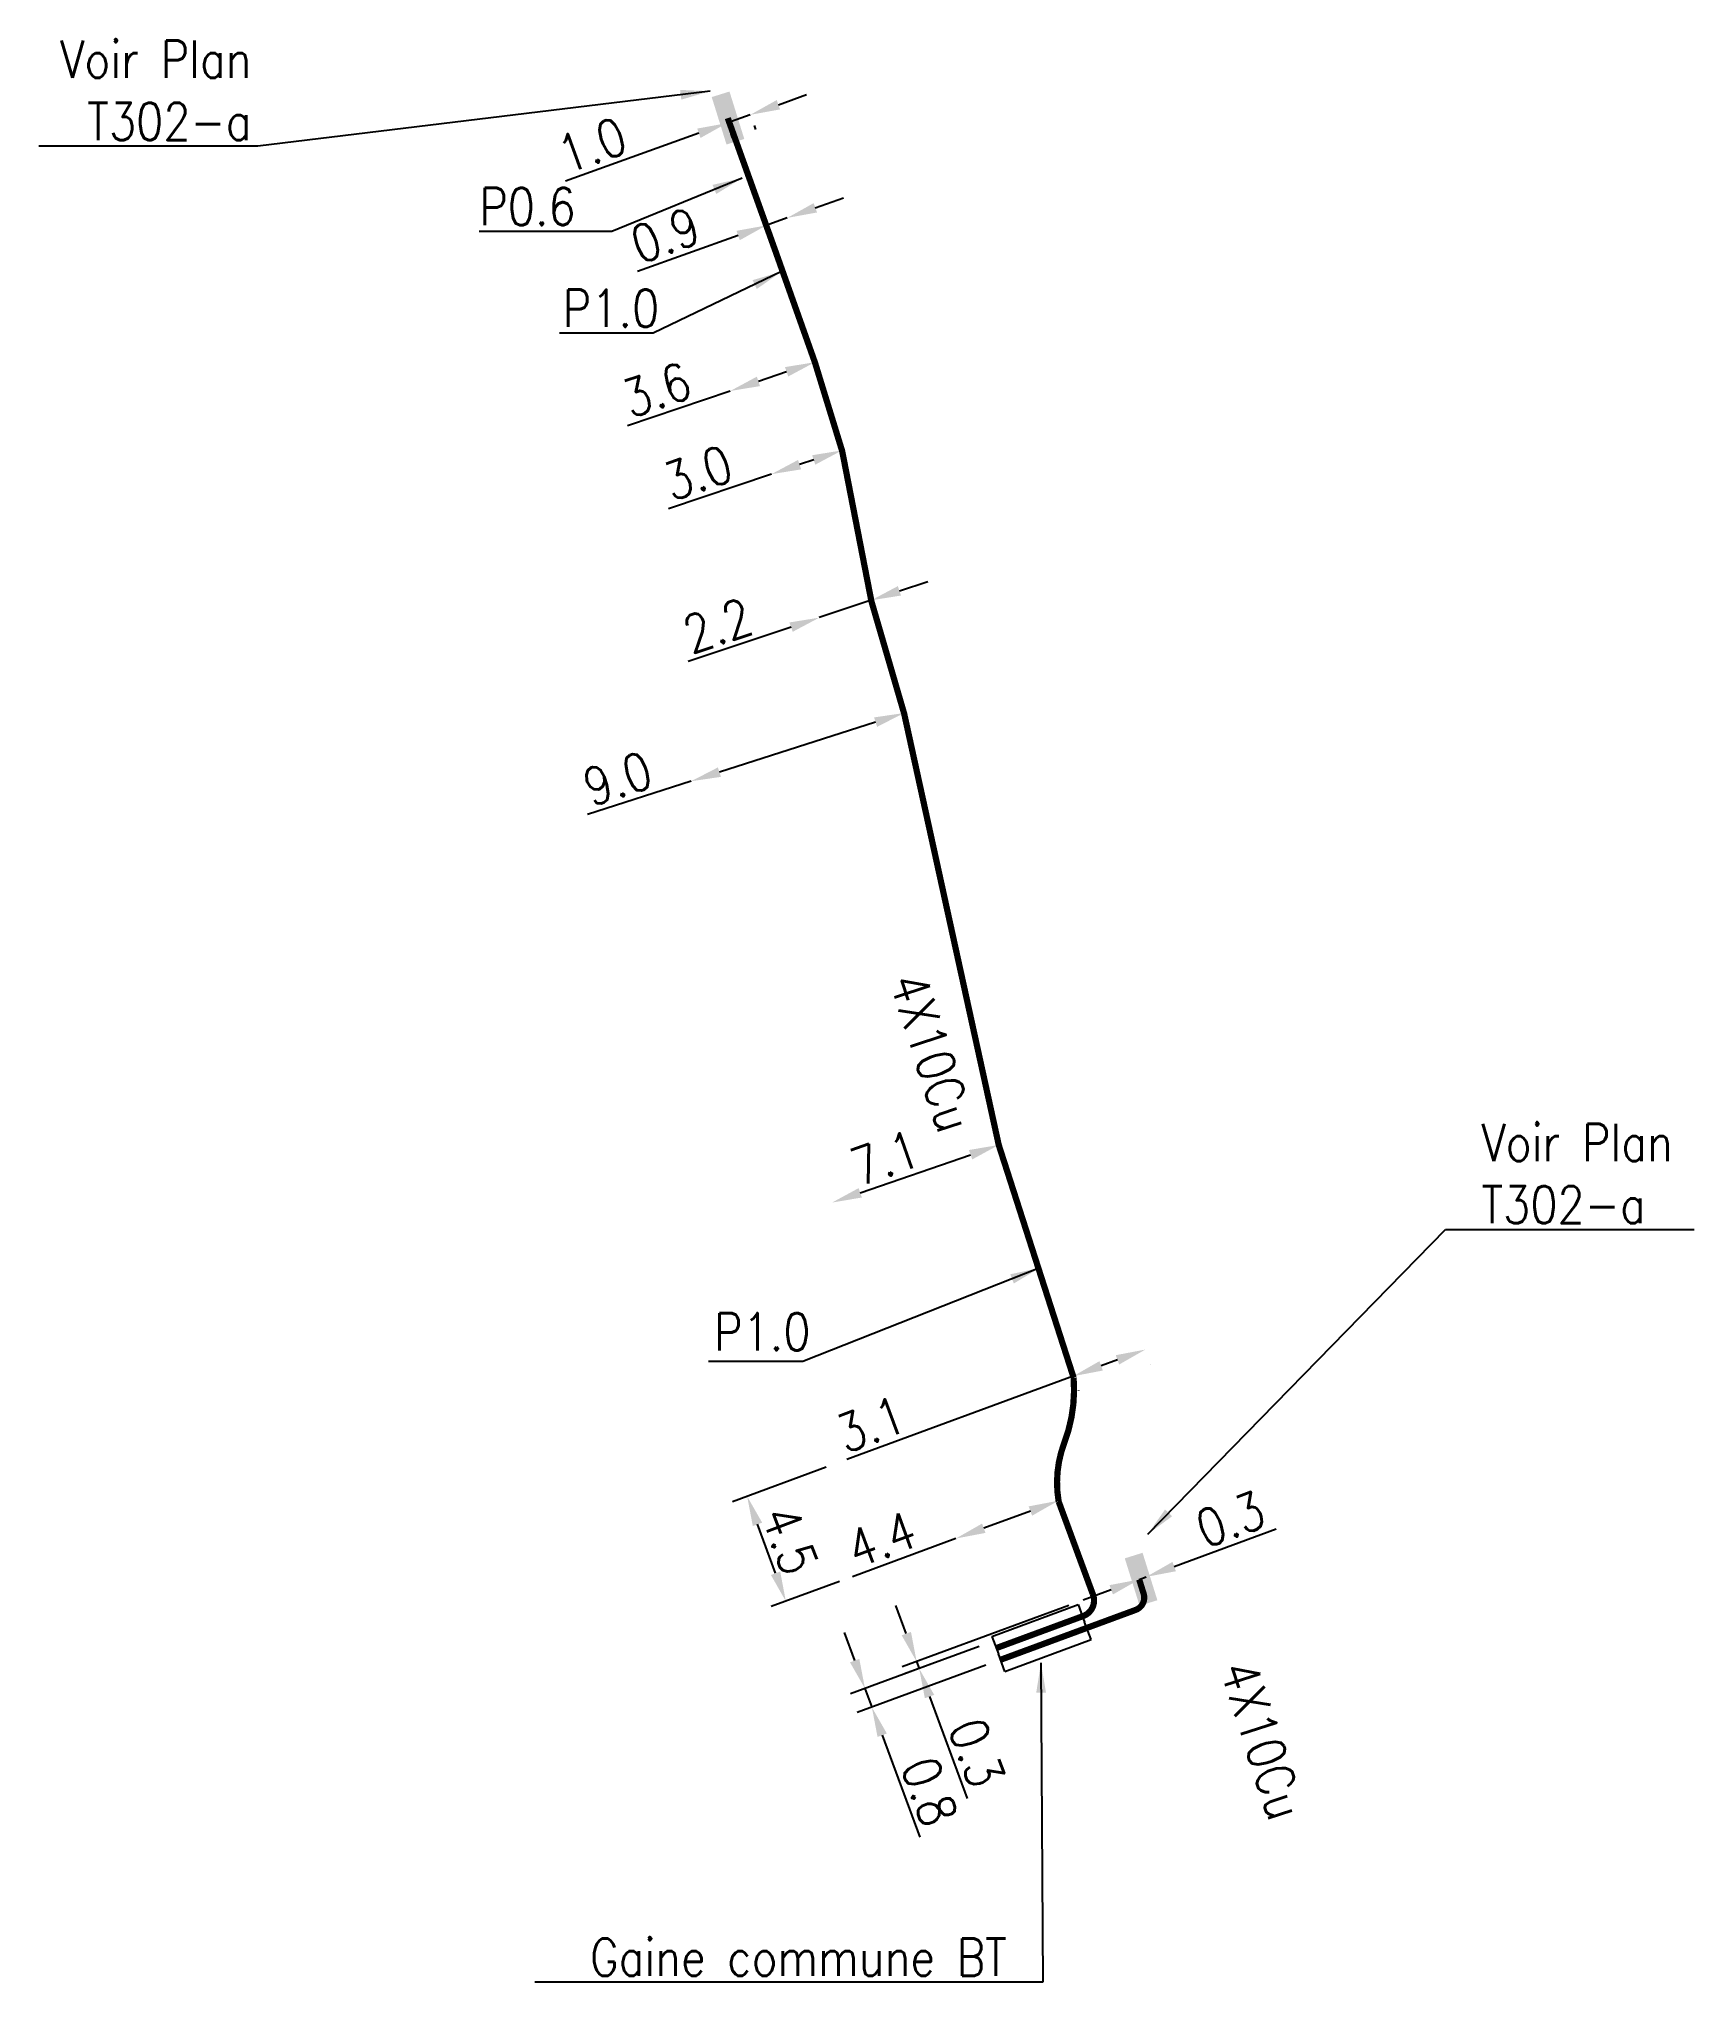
# Model space of a CAD drawing. Header units: millimetres. Extents: x 81122 to 82000, y 143040 to 144000.
# Drawn here: x 81379.2 to 81445.9, y 143039.8 to 143118 of the extents above; entities that cross this region are included whole.
import ezdxf
from ezdxf.enums import TextEntityAlignment as Align

# ---------------------------------------------------------------- set-up
doc = ezdxf.new("R2010")
doc.units = ezdxf.units.MM
doc.header["$PDMODE"] = 34
doc.linetypes.add('E_ST_Cu', pattern=[2000, 1000, 1000])
doc.layers.get('0').update_dxf_attribs({"linetype": 'CONTINUOUS'})
doc.layers.get('DEFPOINTS').update_dxf_attribs({"linetype": 'CONTINUOUS'})
for name, color, linetype in [('E_100', 3, 'CONTINUOUS'), ('E_300', 7, 'CONTINUOUS'), ('E_400', 7, 'CONTINUOUS')]:
    doc.layers.add(name, color=color, linetype=linetype)
doc.styles.add('M_ROMANS', font='ROMANS.shx', dxfattribs={"width": 0.75})
doc.styles.get("Standard").update_dxf_attribs({"font": 'romans.shx', "width": 0.85})
doc.dimstyles.get("Standard").update_dxf_attribs({"dimtxt": 1.5, "dimasz": 1.2, "dimexe": 0.625, "dimexo": 0.625, "dimgap": 0.25, "dimtad": 1, "dimdec": 1, "dimzin": 0, "dimdsep": 46, "dimtxsty": 'Standard', "dimcen": -0.5, "dimadec": 0, "dimazin": 0, "dimtfac": 1, "dimtdec": 1, "dimtmove": 0, "dimatfit": 3, "dimfxl": 0, "dimtolj": 1, "dimtzin": 0, "dimarcsym": 0})

msp = doc.modelspace()

# ---------------------------------------------------------------- texts
at = {"layer": 'E_100', "linetype": 'Continuous', "width": 0.85}
for p in [(81402.254, 143107.15), (81408.342, 143065.954)]:
    msp.add_text('P1.0', height=1.5, dxfattribs=at).set_placement(p, align=Align.MIDDLE)
for p in [(81415.169, 143077.199), (81428.473, 143049.516)]:
    msp.add_text('4X10Cu', height=1.5, rotation=288.03695, dxfattribs=at).set_placement(p, align=Align.MIDDLE)
at = {"layer": 'E_100', "linetype": 'Continuous', "char_height": 1.5}
for s, insert, attachment_point in [('\\A1;Voir Plan\\PT302-a', (81387.785, 143113.922), 9), ('\\A1;P0.6', (81400.833, 143110.491), 9), ('\\A1;Voir Plan\\PT302-a', (81437.293, 143070.32), 7), ('\\A1;Gaine commune BT', (81418.188, 143040.026), 9)]:
    msp.add_mtext(s, dxfattribs=dict(at, insert=insert, attachment_point=attachment_point))

# ---------------------------------------------------------------- blocks, each defined once
blk = doc.blocks.new('*D2')
at = {"layer": 'DEFPOINTS', "color": 0, "linetype": 'Continuous', "transparency": 16777216}
for p in [(81408.503, 143110.484), (81408.503, 143110.484), (81409.35, 143110.788)]:
    blk.add_point(p, dxfattribs=at)
at = {"layer": 'E_100', "color": 0, "linetype": 'Continuous', "lineweight": -2, "transparency": 16777216}
for p, q in [((81410.479, 143111.193), (81411.609, 143111.598)), ((81409.35, 143110.788), (81408.503, 143110.484)), ((81407.373, 143110.079), (81403.315, 143108.624))]:
    blk.add_line(p, q, dxfattribs=at)
at = {"layer": 'E_100', "color": 0, "linetype": 'Continuous', "transparency": 16777216}
for points in [[(81410.412, 143111.382), (81410.547, 143111.005), (81409.35, 143110.788)], [(81407.306, 143110.268), (81407.441, 143109.891), (81408.503, 143110.484)]]:
    blk.add_solid(points, dxfattribs=at)
at = {"layer": 'E_100', "color": 0, "linetype": 'Continuous', "transparency": 16777216, "insert": (81404.442, 143110.09), "char_height": 1.5, "attachment_point": 5, "rotation": 19.72978}
blk.add_mtext('\\A1;0.9', dxfattribs=at)
blk = doc.blocks.new('*D3')
at = {"layer": 'DEFPOINTS', "color": 0, "linetype": 'Continuous', "transparency": 16777216}
for p in [(81410.46, 143104.979), (81407.052, 143103.82), (81407.052, 143103.82)]:
    blk.add_point(p, dxfattribs=at)
at = {"layer": 'E_100', "color": 0, "linetype": 'Continuous', "lineweight": -2, "transparency": 16777216}
for p, q in [((81409.324, 143104.593), (81408.188, 143104.206)), ((81407.052, 143103.82), (81402.913, 143102.412))]:
    blk.add_line(p, q, dxfattribs=at)
at = {"layer": 'E_100', "color": 0, "linetype": 'Continuous', "transparency": 16777216}
for points in [[(81409.259, 143104.782), (81409.388, 143104.404), (81410.46, 143104.979)], [(81408.123, 143104.396), (81408.252, 143104.017), (81407.052, 143103.82)]]:
    blk.add_solid(points, dxfattribs=at)
at = {"layer": 'E_100', "color": 0, "linetype": 'Continuous', "transparency": 16777216, "insert": (81404.092, 143103.87), "char_height": 1.5, "attachment_point": 5, "rotation": 18.7861}
blk.add_mtext('\\A1;3.6', dxfattribs=at)
blk = doc.blocks.new('*D4')
at = {"layer": 'DEFPOINTS', "color": 0, "linetype": 'Continuous', "transparency": 16777216}
for p in [(81411.552, 143101.429), (81408.709, 143100.472), (81408.709, 143100.472)]:
    blk.add_point(p, dxfattribs=at)
at = {"layer": 'E_100', "color": 0, "linetype": 'Continuous', "lineweight": -2, "transparency": 16777216}
for p, q in [((81410.415, 143101.046), (81409.846, 143100.855)), ((81408.709, 143100.472), (81404.566, 143099.077))]:
    blk.add_line(p, q, dxfattribs=at)
at = {"layer": 'E_100', "color": 0, "linetype": 'Continuous', "transparency": 16777216}
for points in [[(81409.782, 143101.044), (81409.91, 143100.665), (81408.709, 143100.472)], [(81410.351, 143101.235), (81410.478, 143100.856), (81411.552, 143101.429)]]:
    blk.add_solid(points, dxfattribs=at)
at = {"layer": 'E_100', "color": 0, "linetype": 'Continuous', "transparency": 16777216, "insert": (81405.75, 143100.531), "char_height": 1.5, "attachment_point": 5, "rotation": 18.60001}
blk.add_mtext('\\A1;3.0', dxfattribs=at)
blk = doc.blocks.new('*D5')
at = {"layer": 'DEFPOINTS', "color": 0, "linetype": 'Continuous', "transparency": 16777216}
for p in [(81412.725, 143095.395), (81412.725, 143095.395), (81410.639, 143094.697)]:
    blk.add_point(p, dxfattribs=at)
at = {"layer": 'E_100', "color": 0, "linetype": 'Continuous', "lineweight": -2, "transparency": 16777216}
for p, q in [((81413.863, 143095.776), (81415.001, 143096.157)), ((81412.725, 143095.395), (81410.639, 143094.697)), ((81409.501, 143094.316), (81405.356, 143092.927))]:
    blk.add_line(p, q, dxfattribs=at)
at = {"layer": 'E_100', "color": 0, "linetype": 'Continuous', "transparency": 16777216}
for points in [[(81413.8, 143095.966), (81413.927, 143095.587), (81412.725, 143095.395)], [(81409.438, 143094.505), (81409.565, 143094.126), (81410.639, 143094.697)]]:
    blk.add_solid(points, dxfattribs=at)
at = {"layer": 'E_100', "color": 0, "linetype": 'Continuous', "transparency": 16777216, "insert": (81406.542, 143094.379), "char_height": 1.5, "attachment_point": 5, "rotation": 18.51562}
blk.add_mtext('\\A1;2.2', dxfattribs=at)
blk = doc.blocks.new('*D6')
at = {"layer": 'DEFPOINTS', "color": 0, "linetype": 'Continuous', "transparency": 16777216}
for p in [(81414.048, 143090.858), (81414.048, 143090.858), (81405.477, 143088.113)]:
    blk.add_point(p, dxfattribs=at)
at = {"layer": 'E_100', "color": 0, "linetype": 'Continuous', "lineweight": -2, "transparency": 16777216}
for p, q in [((81412.905, 143090.492), (81406.619, 143088.479)), ((81405.477, 143088.113), (81401.313, 143086.779))]:
    blk.add_line(p, q, dxfattribs=at)
at = {"layer": 'E_100', "color": 0, "linetype": 'Continuous', "transparency": 16777216}
for points in [[(81412.844, 143090.682), (81412.966, 143090.301), (81414.048, 143090.858)], [(81406.558, 143088.669), (81406.68, 143088.288), (81405.477, 143088.113)]]:
    blk.add_solid(points, dxfattribs=at)
at = {"layer": 'E_100', "color": 0, "linetype": 'Continuous', "transparency": 16777216, "insert": (81402.519, 143088.215), "char_height": 1.5, "attachment_point": 5, "rotation": 17.75769}
blk.add_mtext('\\A1;9.0', dxfattribs=at)
blk = doc.blocks.new('*D7')
at = {"layer": 'DEFPOINTS', "color": 0, "linetype": 'Continuous', "transparency": 16777216}
for p in [(81417.862, 143073.472), (81417.862, 143073.472), (81411.152, 143071.154)]:
    blk.add_point(p, dxfattribs=at)
at = {"layer": 'E_100', "color": 0, "linetype": 'Continuous', "lineweight": -2, "transparency": 16777216}
blk.add_line((81412.286, 143071.546), (81416.728, 143073.08), dxfattribs=at)
at = {"layer": 'E_100', "color": 0, "linetype": 'Continuous', "transparency": 16777216}
for points in [[(81416.663, 143073.27), (81416.794, 143072.891), (81417.862, 143073.472)], [(81412.221, 143071.735), (81412.352, 143071.357), (81411.152, 143071.154)]]:
    blk.add_solid(points, dxfattribs=at)
at = {"layer": 'E_100', "color": 0, "linetype": 'Continuous', "transparency": 16777216, "insert": (81413.286, 143072.949), "char_height": 1.5, "attachment_point": 5, "rotation": 19.05859}
blk.add_mtext('\\A1;7.1', dxfattribs=at)
blk = doc.blocks.new('*D8')
at = {"layer": 'DEFPOINTS', "color": 0, "linetype": 'Continuous', "transparency": 16777216}
for p in [(81423.765, 143065.241), (81423.766, 143065.238), (81420.856, 143064.169)]:
    blk.add_point(p, dxfattribs=at)
at = {"layer": 'E_100', "color": 0, "linetype": 'Continuous', "lineweight": -2, "transparency": 16777216}
for p, q in [((81420.857, 143064.166), (81411.742, 143060.807)), ((81422.64, 143064.823), (81421.983, 143064.581)), ((81423.981, 143064.655), (81423.982, 143064.652)), ((81421.072, 143063.583), (81421.073, 143063.58))]:
    blk.add_line(p, q, dxfattribs=at)
at = {"layer": 'E_100', "color": 0, "linetype": 'Continuous', "transparency": 16777216}
for points in [[(81422.571, 143065.011), (81422.709, 143064.635), (81423.766, 143065.238)], [(81421.914, 143064.769), (81422.052, 143064.393), (81420.857, 143064.166)]]:
    blk.add_solid(points, dxfattribs=at)
at = {"layer": 'E_100', "color": 0, "linetype": 'Continuous', "transparency": 16777216, "insert": (81412.714, 143062.231), "char_height": 1.5, "attachment_point": 5, "rotation": 20.22952}
blk.add_mtext('\\A1;3.1', dxfattribs=at)
blk = doc.blocks.new('*D9')
at = {"layer": 'DEFPOINTS', "color": 0, "linetype": 'Continuous', "transparency": 16777216}
for p in [(81420.262, 143059.153), (81416.133, 143057.63), (81416.133, 143057.63)]:
    blk.add_point(p, dxfattribs=at)
at = {"layer": 'E_100', "color": 0, "linetype": 'Continuous', "lineweight": -2, "transparency": 16777216}
for p, q in [((81419.136, 143058.737), (81417.259, 143058.045)), ((81416.133, 143057.63), (81411.975, 143056.096))]:
    blk.add_line(p, q, dxfattribs=at)
at = {"layer": 'E_100', "color": 0, "linetype": 'Continuous', "transparency": 16777216}
for points in [[(81419.066, 143058.925), (81419.205, 143058.55), (81420.262, 143059.153)], [(81417.19, 143058.233), (81417.328, 143057.858), (81416.133, 143057.63)]]:
    blk.add_solid(points, dxfattribs=at)
at = {"layer": 'E_100', "color": 0, "linetype": 'Continuous', "transparency": 16777216, "insert": (81413.145, 143057.594), "char_height": 1.5, "attachment_point": 5, "rotation": 20.24634}
blk.add_mtext('\\A1;4.4', dxfattribs=at)
blk = doc.blocks.new('*D10')
at = {"layer": 'DEFPOINTS', "color": 0, "linetype": 'Continuous', "transparency": 16777216}
for p in [(81411.508, 143060.72), (81407.735, 143059.329), (81412.032, 143056.117)]:
    blk.add_point(p, dxfattribs=at)
at = {"layer": 'E_100', "color": 0, "linetype": 'Continuous', "lineweight": -2, "transparency": 16777216}
for p, q in [((81410.922, 143060.504), (81407.149, 143059.113)), ((81408.877, 143056.233), (81408.151, 143058.203)), ((81411.446, 143055.901), (81408.706, 143054.891))]:
    blk.add_line(p, q, dxfattribs=at)
at = {"layer": 'E_100', "color": 0, "linetype": 'Continuous', "transparency": 16777216}
for points in [[(81408.338, 143058.272), (81407.963, 143058.134), (81407.735, 143059.329)], [(81409.065, 143056.302), (81408.69, 143056.164), (81409.293, 143055.107)]]:
    blk.add_solid(points, dxfattribs=at)
at = {"layer": 'E_100', "color": 0, "linetype": 'Continuous', "transparency": 16777216, "insert": (81409.452, 143057.564), "char_height": 1.5, "attachment_point": 5, "rotation": 290.24634}
blk.add_mtext('\\A1;4.5', dxfattribs=at)
blk = doc.blocks.new('*D11')
at = {"layer": 'DEFPOINTS', "color": 0, "linetype": 'Continuous', "transparency": 16777216}
for p in [(81415.749, 143052.799), (81417.933, 143052.751), (81412.478, 143051.592)]:
    blk.add_point(p, dxfattribs=at)
at = {"layer": 'E_100', "color": 0, "linetype": 'Continuous', "lineweight": -2, "transparency": 16777216}
for p, q in [((81412.063, 143052.718), (81411.648, 143053.844)), ((81415.163, 143052.582), (81411.892, 143051.376)), ((81417.346, 143052.535), (81412.169, 143050.625)), ((81412.478, 143051.592), (81412.755, 143050.841)), ((81413.17, 143049.716), (81414.683, 143045.614))]:
    blk.add_line(p, q, dxfattribs=at)
at = {"layer": 'E_100', "color": 0, "linetype": 'Continuous', "transparency": 16777216}
for points in [[(81412.25, 143052.787), (81411.875, 143052.649), (81412.478, 143051.592)], [(81413.358, 143049.785), (81412.983, 143049.646), (81412.755, 143050.841)]]:
    blk.add_solid(points, dxfattribs=at)
at = {"layer": 'E_100', "color": 0, "linetype": 'Continuous', "transparency": 16777216, "insert": (81415.072, 143047.448), "char_height": 1.5, "attachment_point": 5, "rotation": 290.24634}
blk.add_mtext('\\A1;0.8', dxfattribs=at)
blk = doc.blocks.new('*D12')
at = {"layer": 'DEFPOINTS', "color": 0, "linetype": 'Continuous', "transparency": 16777216}
for p in [(81407.805, 143115.097), (81406.863, 143114.759), (81406.92, 143114.6)]:
    blk.add_point(p, dxfattribs=at)
at = {"layer": 'E_100', "color": 0, "linetype": 'Continuous', "lineweight": -2, "transparency": 16777216}
for p, q in [((81408.991, 143115.343), (81410.121, 143115.748)), ((81407.862, 143114.937), (81406.92, 143114.6)), ((81405.791, 143114.195), (81400.42, 143112.268)), ((81407.074, 143114.171), (81407.131, 143114.012)), ((81408.015, 143114.509), (81408.073, 143114.349))]:
    blk.add_line(p, q, dxfattribs=at)
at = {"layer": 'E_100', "color": 0, "linetype": 'Continuous', "transparency": 16777216}
for points in [[(81408.924, 143115.531), (81409.059, 143115.154), (81407.862, 143114.937)], [(81405.723, 143114.383), (81405.858, 143114.006), (81406.92, 143114.6)]]:
    blk.add_solid(points, dxfattribs=at)
at = {"layer": 'E_100', "color": 0, "linetype": 'Continuous', "transparency": 16777216, "insert": (81401.489, 143113.714), "char_height": 1.5, "attachment_point": 5, "rotation": 19.72978}
blk.add_mtext('\\A1;1.0', dxfattribs=at)
blk = doc.blocks.new('*D13')
at = {"layer": 'DEFPOINTS', "color": 0, "linetype": 'Continuous', "transparency": 16777216}
for p in [(81423.516, 143055.983), (81423.798, 143056.087), (81423.798, 143056.087)]:
    blk.add_point(p, dxfattribs=at)
at = {"layer": 'E_100', "color": 0, "linetype": 'Continuous', "lineweight": -2, "transparency": 16777216}
for p, q in [((81424.924, 143056.502), (81429.025, 143058.015)), ((81422.39, 143055.568), (81421.264, 143055.153)), ((81423.516, 143055.983), (81423.798, 143056.087))]:
    blk.add_line(p, q, dxfattribs=at)
at = {"layer": 'E_100', "color": 0, "linetype": 'Continuous', "transparency": 16777216}
for points in [[(81424.854, 143056.69), (81424.993, 143056.315), (81423.798, 143056.087)], [(81422.321, 143055.755), (81422.459, 143055.38), (81423.516, 143055.983)]]:
    blk.add_solid(points, dxfattribs=at)
at = {"layer": 'E_100', "color": 0, "linetype": 'Continuous', "transparency": 16777216, "insert": (81427.191, 143058.405), "char_height": 1.5, "attachment_point": 5, "rotation": 20.24634}
blk.add_mtext('\\A1;0.3', dxfattribs=at)
blk = doc.blocks.new('*D14')
at = {"layer": 'DEFPOINTS', "color": 0, "linetype": 'Continuous', "transparency": 16777216}
for p in [(81421.264, 143055.153), (81417.656, 143053.502), (81414.66, 143052.397)]:
    blk.add_point(p, dxfattribs=at)
at = {"layer": 'E_300', "color": 0, "linetype": 'Continuous', "lineweight": -2, "transparency": 16777216}
for p, q in [((81414.141, 143053.804), (81413.726, 143054.93)), ((81420.678, 143054.936), (81413.97, 143052.462)), ((81417.07, 143053.286), (81414.074, 143052.181)), ((81414.557, 143052.678), (81414.66, 143052.397)), ((81415.076, 143051.271), (81416.588, 143047.17))]:
    blk.add_line(p, q, dxfattribs=at)
at = {"layer": 'E_300', "color": 0, "linetype": 'Continuous', "transparency": 16777216}
for points in [[(81414.329, 143053.874), (81413.954, 143053.735), (81414.557, 143052.678)], [(81415.263, 143051.34), (81414.888, 143051.202), (81414.66, 143052.397)]]:
    blk.add_solid(points, dxfattribs=at)
at = {"layer": 'E_300', "color": 0, "linetype": 'Continuous', "transparency": 16777216, "insert": (81416.978, 143049.004), "char_height": 1.5, "attachment_point": 5, "rotation": 290.24634}
blk.add_mtext('\\A1;0.3', dxfattribs=at)
blk = doc.blocks.new('E_300_02')
at = {"color": 0, "linetype": 'Continuous'}
blk.add_solid([(-1, 0.75), (-1, 0), (1, 0.75), (1, 0)], dxfattribs=at)
at = {"color": 0, "linetype": 'Continuous', "style": 'M_ROMANS', "width": 0.75, "flags": 3}
for tag, p in [('DEF_LEG', (0, -4.25)), ('DEF_COUP', (0, -6.75)), ('DEF_TYPE', (0, -9.25))]:
    blk.add_attdef(tag, text='', height=1.2, dxfattribs=at).set_placement(p, align=Align.MIDDLE)

# ---------------------------------------------------------------- dimensions: what is measured, and where the dimension line sits
at = {"layer": 'E_100', "linetype": 'Continuous'}
for base, p1, p2, angle, picture, middle, dimtype in [((81406.92, 143114.6), (81407.805, 143115.097), (81406.863, 143114.759), 199.72978, '*D12', (81401.827, 143112.773), 161), ((81408.503, 143110.484), (81409.35, 143110.788), (81408.503, 143110.484), 199.72978, '*D2', (81404.779, 143109.149), 161), ((81407.052, 143103.82), (81410.46, 143104.979), (81407.052, 143103.82), 198.7861, '*D3', (81404.414, 143102.923), 161), ((81408.709, 143100.472), (81411.552, 143101.429), (81408.709, 143100.472), 198.60001, '*D4', (81406.068, 143099.583), 161), ((81412.725, 143095.395), (81410.639, 143094.697), (81412.725, 143095.395), 18.51562, '*D5', (81406.86, 143093.431), 161), ((81414.048, 143090.858), (81405.477, 143088.113), (81414.048, 143090.858), 17.75769, '*D6', (81402.824, 143087.263), 161), ((81417.862, 143073.472), (81411.152, 143071.154), (81417.862, 143073.472), 19.05859, '*D7', (81413.613, 143072.004), 161), ((81423.766, 143065.238), (81420.856, 143064.169), (81423.765, 143065.241), 20.22952, '*D8', (81413.059, 143061.293), 161), ((81407.735, 143059.329), (81412.032, 143056.117), (81411.508, 143060.72), 110.24634, '*D10', (81408.514, 143057.218), 160), ((81423.798, 143056.087), (81423.516, 143055.983), (81423.798, 143056.087), 20.24634, '*D13', (81427.537, 143057.466), 161), ((81416.133, 143057.63), (81420.262, 143059.153), (81416.133, 143057.63), 200.24634, '*D9', (81413.491, 143056.656), 161), ((81412.478, 143051.592), (81417.933, 143052.751), (81415.749, 143052.799), 110.24634, '*D11', (81414.134, 143047.102), 160)]:
    dim = msp.add_linear_dim(base=base, p1=p1, p2=p2, angle=angle, dimstyle='Standard', dxfattribs=at)
    dim.commit()
    dim.dimension.update_dxf_attribs({"geometry": picture, "text_midpoint": middle, "dimtype": dimtype})
at = {"layer": 'E_300', "linetype": 'Continuous'}
dim = msp.add_linear_dim(base=(81414.66, 143052.397), p1=(81421.264, 143055.153), p2=(81417.656, 143053.502), angle=110.24634, dimstyle='Standard', dxfattribs=at)
dim.commit()
dim.dimension.update_dxf_attribs({"geometry": '*D14', "text_midpoint": (81416.04, 143048.658), "dimtype": 160})

# ---------------------------------------------------------------- linework, layer by layer
at = {"layer": 'E_100', "linetype": 'E_ST_Cu', "const_width": 0.25, "flags": 128}
for points in [[(81417.76, 143053.22), (81421.231, 143054.501, 0.441795), (81421.646, 143055.4), (81420.274, 143059.119, -0.133865), (81420.501, 143061.484, 0.110379), (81420.876, 143064.107), (81417.862, 143073.472), (81414.055, 143090.835), (81412.735, 143095.363), (81411.561, 143101.398), (81410.461, 143104.976), (81408.892, 143109.397), (81406.954, 143114.803)], [(81417.933, 143052.751), (81423.375, 143054.759, 0.396197), (81423.695, 143055.409), (81423.516, 143055.983)]]:
    msp.add_lwpolyline(points, format="xyb", dxfattribs=at)
at = {"layer": 'E_400', "color": 7, "linetype": 'CONTINUOUS'}
for p, q in [((81417.587, 143053.69), (81421.058, 143054.97)), ((81421.058, 143054.97), (81421.318, 143054.266)), ((81421.577, 143053.563), (81421.318, 143054.266)), ((81417.587, 143053.69), (81417.846, 143052.986)), ((81418.106, 143052.282), (81421.577, 143053.563)), ((81418.106, 143052.282), (81417.846, 143052.986))]:
    msp.add_line(p, q, dxfattribs=at)

# ---------------------------------------------------------------- block references
at = {"layer": 'E_300', "rotation": 287.3162054111154}
for p in [(81406.606, 143114.696), (81423.234, 143055.879)]:
    msp.add_blockref('E_300_02', p, dxfattribs=at)

msp.set_redraw_order([(e.dxf.handle, doc.entitydb.next_handle()) for e in msp.query("TEXT MTEXT ATTDEF DIMENSION ARC_DIMENSION")])  # texts and dimensions are drawn at this point

# ---------------------------------------------------------------- leaders
at = {"layer": 'E_100', "linetype": 'Continuous', "annotation_type": 0, "has_hookline": 1}
for points, hookline_direction, text_width in [([(81406.251, 143115.888), (81388.035, 143113.672)], 1, 8.561), ([(81407.528, 143112.389), (81402.283, 143110.241), (81401.083, 143110.241)], 1, 3.886), ([(81423.86, 143057.806), (81435.843, 143070.07), (81437.043, 143070.07)], 0, 8.561), ([(81419.561, 143052.625), (81419.638, 143039.776), (81418.438, 143039.776)], 1, 19.004)]:
    msp.add_leader(points, dimstyle='Standard', dxfattribs=dict(at, hookline_direction=hookline_direction, text_width=text_width))
at = {"layer": 'E_100', "linetype": 'Continuous'}
for points in [[(81409.119, 143108.624), (81403.957, 143106.143), (81400.18, 143106.143)], [(81419.513, 143068.524), (81409.972, 143064.751), (81406.173, 143064.751)]]:
    msp.add_leader(points, dimstyle='Standard', dxfattribs=at)

doc.saveas('drawing.dxf')
